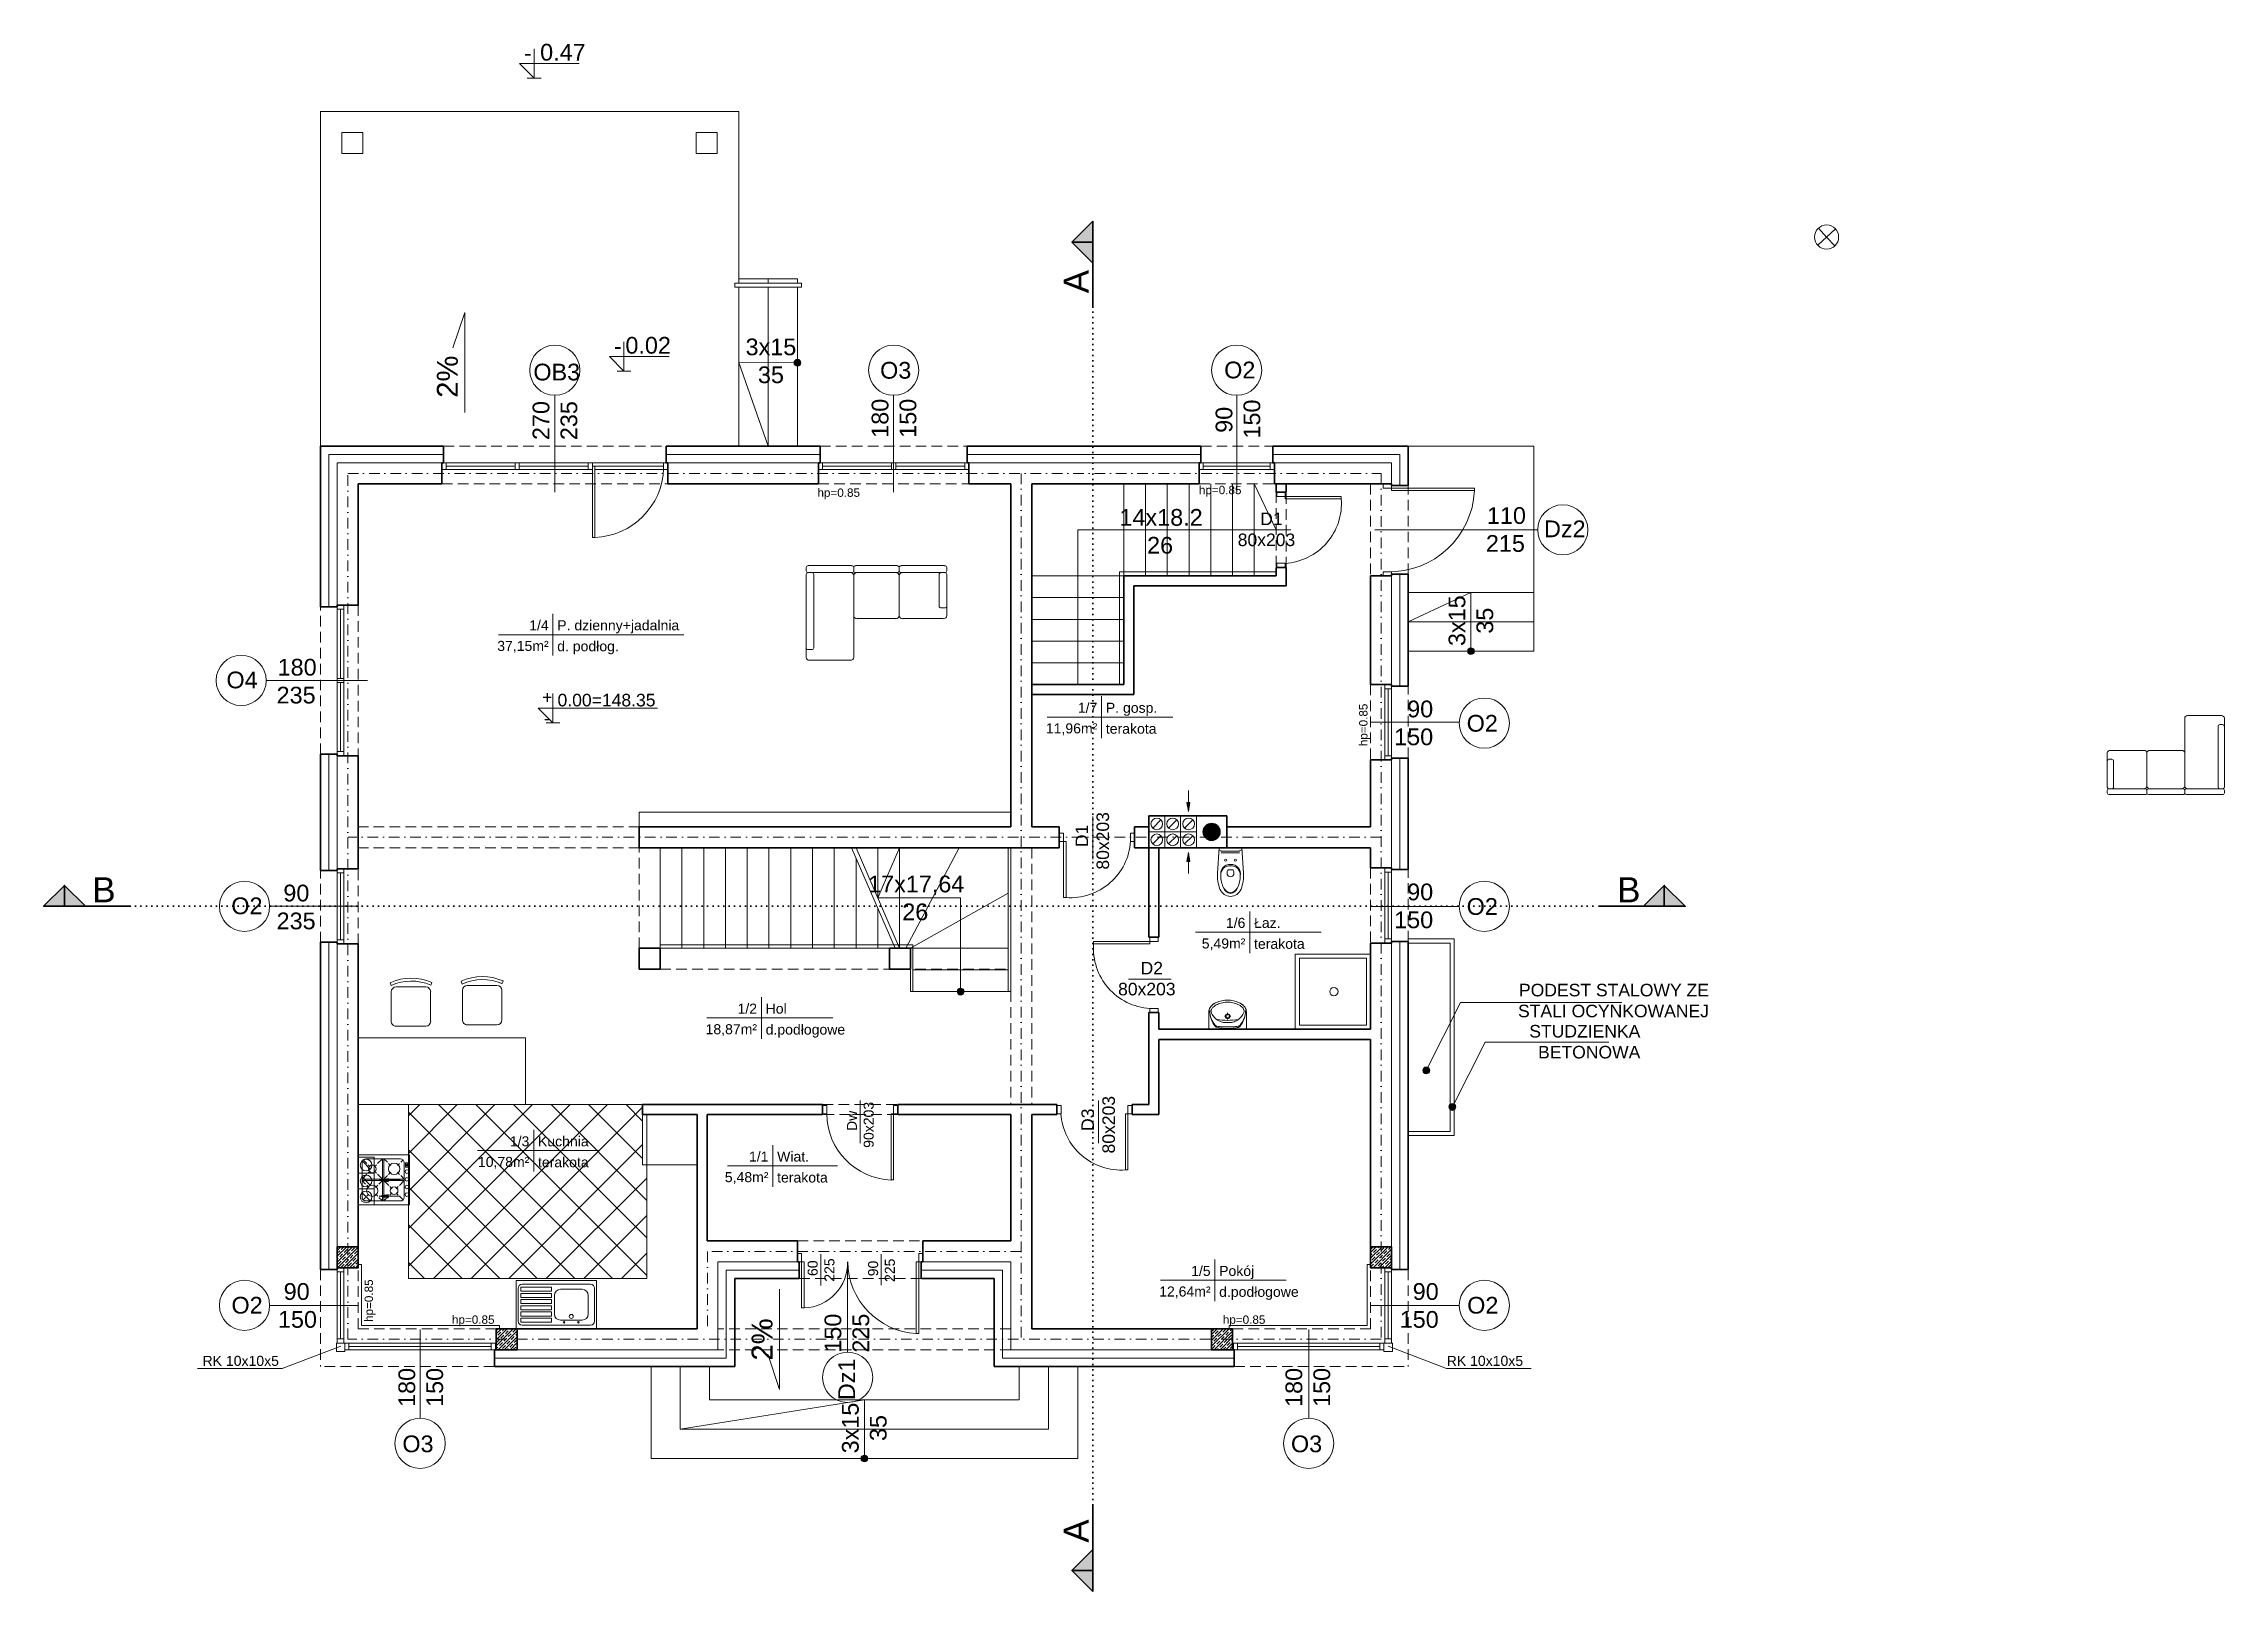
# Model space of a CAD drawing. Header units: millimetres. Extents: x -13512 to 19537, y -6523 to 6166.
# Drawn here: x 2727 to 5334, y 2899 to 4749 of the extents above; entities that cross this region are included whole.
import ezdxf

# ---------------------------------------------------------------- set-up
doc = ezdxf.new("R2010")
doc.units = ezdxf.units.MM
for name, pattern in [('DASHDOT', [25.4, 12.7, -6.35, 0, -6.35]), ('DASHED', [19.05, 12.7, -6.35]), ('DOT', [6.35, 0, -6.35])]:
    doc.linetypes.add(name, pattern=pattern)
doc.layers.get('0').update_dxf_attribs({"lineweight": 0})
for name, color, linetype, lineweight in [('A-ELEWACJA CIENKA', 11, 'Continuous', 13), ('A-murowane', 3, 'Continuous', 35), ('A-osie', 7, 'DASHDOT', 5), ('A-p.widokowa', 6, 'Continuous', 15), ('A-pod', 6, 'DASHED', 15), ('A-schody', 2, 'Continuous', 5), ('A-stolarka', 1, 'Continuous', 5), ('A-w.ocieplenie', 4, 'BATTING', 5), ('A-wykończenie', 4, 'Continuous', 5), ('A17_OPIS_WARSTW', 22, 'Continuous', 9), ('B-linia przekrojowa', 255, 'DOT', 30), ('B-materiały', 9, 'Continuous', 0), ('B-opis', 7, 'Continuous', 0)]:
    doc.layers.add(name, color=color, linetype=linetype, lineweight=lineweight)
doc.layers.add('A-meble', color=7, linetype='Continuous', lineweight=5, true_color=0x8a8a8a)
doc.layers.add('oznaczenia niedr', color=7, linetype='Continuous', lineweight=0, plot=False)
doc.layers.get('A17_OPIS_WARSTW').off()
doc.styles.add('APLUS', font='arial.ttf', dxfattribs={"width": 0.6})
doc.styles.get("Standard").update_dxf_attribs({"font": 'arial.ttf'})
doc.linetypes.add('BATTING', pattern='A,0.00254,-2.54,[134,ltypeshp.shx,S=2.54,R=0,X=-2.54,Y=0],-5.08,[134,ltypeshp.shx,S=2.54,R=180,X=2.54,Y=0],-2.54', length=10.16254)
pattern_1 = [(45, (0, 214.62), (-3.535534, 3.535534), []), (45, (3.525, 214.62), (-3.535534, 3.535534), [5, -2.5])]

msp = doc.modelspace()

# ---------------------------------------------------------------- texts
at = {"layer": 'B-opis'}
for s, width, insert, char_height, attachment_point in [('\\pi-19.404;0.47', 13.143, (3340.2, 4749.2), 20, 1), ('-', 13.143, (3301.5, 4748.3), 20, 1), ('-', 13.143, (3408.9, 4398), 20, 1), ('\\pi-19.302;0.02', 13.143, (3442, 4398.9), 20, 1), ('\\pi-22.576;3x15 \\P\\pi-7.8214;35', 13.143, (3588.9, 4397), 20, 1), ('OB3', 13.143, (3312.7, 4366.9), 20, 1), ('O3', 13.143, (3727.1, 4369), 20, 1), ('O2', 13.143, (4138.3, 4369.4), 20, 1), ('hp=0.85', 49.006, (3652.2, 4217.8), 10, 1), ('hp=0.85', 49.006, (4108.1, 4220.9), 10, 1), ('\\pi-40.884;14x18.2\\P\\pi-7.9169;26', 13.143, (4054.1, 4193.2), 20, 1), ('\\pi-14.547;110\\P\\pi-15.768;215', 13.143, (4466.9, 4195.4), 20, 1), ('Dz2', 13.143, (4520.6, 4179.5), 20, 1), ('1/4', 87.894, (3331, 4060.2), 12, 3), ('P. dzienny+jadalnia', 148.098, (3341.2, 4060.2), 12, 1), ('\\pi-14.547;180\\P\\pi-15.768;235', 13.143, (3021.6, 4014.1), 20, 1), ('37,15m²', 87.894, (3331, 4035.6), 12, 3), ('d. podłog.', 87.894, (3341.2, 4035.2), 12, 1), ('O4', 13.143, (2945.9, 3998.9), 20, 1), ('\\pi1.6192;+\\P\\pi3.7423;-', 13.143, (3321.5, 3975.7), 15, 1), ('\\pi-51.131;0.00=148.35', 13.143, (3392.7, 3972.3), 15, 1), ('1/7', 87.894, (3986.7, 3961.6), 12, 3), ('90\\P150', 13.143, (4388.1, 3964.2), 20, 3), ('11,96m²', 87.894, (3986.7, 3937), 12, 3), ('terakota', 87.894, (3996.9, 3936.6), 12, 1), ('P. gosp.', 148.098, (3996.9, 3961.6), 12, 1), ('O2', 13.143, (4465.4, 3947.1), 20, 3), ('\\pi-48.715;17x17,64\\P\\pi-7.9169;26', 13.143, (3761.5, 3755), 20, 1), ('O2', 13.143, (2951.7, 3728.9), 20, 1), ('\\pi-7.7191;90\\P\\pi-15.768;235', 13.143, (3021.6, 3744.2), 20, 1), ('90\\P150', 13.143, (4388.1, 3745.5), 20, 3), ('O2', 13.143, (4465.4, 3728.1), 20, 3), ('1/6', 87.894, (4163.7, 3704.5), 12, 3), ('Łaz.', 148.098, (4174, 3704.5), 12, 1), ('5,49m²', 87.894, (4163.7, 3679.9), 12, 3), ('terakota', 87.894, (4174, 3679.5), 12, 1), ('D2\\P\\pi-26.902;80x203', 13.143, (4038.4, 3651.9), 15, 1), ('PODEST STALOWY ZE\\P STALI OCYNKOWANEJ{\\H1.0222x; }', 352.165, (4717.7, 3625.7), 15, 3), ('1/2', 87.894, (3580, 3602), 12, 3), ('Hol', 148.098, (3590.3, 3602), 12, 1), ('18,87m²', 87.894, (3580, 3577.4), 12, 3), ('d.podłogowe', 87.894, (3590.3, 3577), 12, 1), ('STUDZIENKA\\PBETONOWA', 222.244, (4635.7, 3576.5), 15, 3), ('1/3', 87.894, (3307.9, 3443.4), 12, 3), ('Kuchnia', 148.098, (3318.2, 3443.4), 12, 1), ('10,78m²', 87.894, (3307.9, 3418.8), 12, 3), ('terakota', 87.894, (3318.2, 3418.4), 12, 1), ('1/1', 87.894, (3593.7, 3425.2), 12, 3), ('Wiat.', 148.098, (3604, 3425.2), 12, 1), ('5,48m²', 87.894, (3593.7, 3400.6), 12, 3), ('terakota', 87.894, (3604, 3400.2), 12, 1), ('1/5', 87.894, (4122.1, 3288.5), 12, 3), ('Pokój', 148.098, (4132.3, 3288.5), 12, 1), ('\\pi-7.7191;90\\P\\pi-14.547;150', 13.143, (3022, 3267.9), 20, 1), ('12,64m²', 87.894, (4122.1, 3263.9), 12, 3), ('d.podłogowe', 87.894, (4132.3, 3263.5), 12, 1), ('90\\P150', 13.143, (4394.7, 3267.9), 20, 3), ('O2', 13.143, (2951.9, 3251.5), 20, 1), ('O2', 13.143, (4466, 3251.5), 20, 3), ('hp=0.85', 49.006, (3215.4, 3229.3), 10, 1), ('hp=0.85', 49.006, (4136.7, 3229.3), 10, 1), ('RK 10x10x5', 148.098, (3008.6, 3181), 12, 3), ('RK 10x10x5', 148.098, (4495.6, 3181), 12, 3), ('O3', 13.143, (3193.4, 3085.8), 20, 3), ('O3', 13.143, (4255.4, 3085.8), 20, 3)]:
    msp.add_mtext_dynamic_manual_height_columns(s, width=width, gutter_width=12.5, heights=[0], dxfattribs=dict(at, insert=insert, char_height=char_height, attachment_point=attachment_point))
at = {"layer": 'B-opis', "rotation": 90}
for s, width, insert, char_height, attachment_point in [('\\pi-17.081;2%', 13.143, (3197.4, 4343.2), 25, 1), ('\\pi-15.659;270\\P\\pi-15.768;235', 13.143, (3311.8, 4291.3), 20, 1), ('\\pi-14.547;180\\P150', 13.143, (3717, 4292.9), 20, 1), ('\\pi-7.7191;90\\P\\pi-14.547;150', 13.143, (4128.1, 4292), 20, 1), ('\\pi-22.576;3x15 \\P\\pi-7.8214;35', 13.143, (4406.5, 4052), 20, 1), ('hp=0.85', 49.006, (4299.6, 3909.7), 10, 1), ('D3\\P\\pi-26.902;80x203', 13.143, (3967.7, 3449.8), 15, 1), ('60\\P\\pi-6.8324;225', 13.143, (3640.5, 3276.4), 12, 1), ('90\\P\\pi-6.8324;225', 13.143, (3712.7, 3276.1), 12, 1), ('hp=0.85', 49.006, (3111, 3221.5), 10, 1), ('2%', 13.143, (3573.5, 3225.8), 25, 3), ('150\\P225', 13.143, (3660.7, 3231.4), 20, 3), ('\\pi-14.547;180\\P150', 13.143, (3151.4, 3134.5), 20, 1), ('Dz1', 13.143, (3677.1, 3177.7), 20, 3), ('\\pi-14.547;180\\P150', 13.143, (4265.2, 3134.5), 20, 7), ('\\pi-22.576;3x15 \\P\\pi-7.8214;35', 13.143, (3681.5, 3087), 20, 1)]:
    msp.add_mtext_dynamic_manual_height_columns(s, width=width, gutter_width=12.5, heights=[0], dxfattribs=dict(at, insert=insert, char_height=char_height, attachment_point=attachment_point))

# ---------------------------------------------------------------- blocks, each defined once
blk = doc.blocks.new('A$C7FE075C5')
at = {"layer": 'A-stolarka'}
for p, q in [((-5, 0), (-85, 0)), ((-85, -4), (-5, -4)), ((-85, -8), (-5, -8))]:
    blk.add_line(p, q, dxfattribs=at)
for points in [[(-90, 0), (-85, 0), (-85, -8), (-90, -8), (-90, 0)], [(-5, 0), (0, 0), (0, -8), (-5, -8), (-5, 0)]]:
    blk.add_lwpolyline(points, dxfattribs=at)
blk = doc.blocks.new('A$C77EB5EB5')
at = {"layer": 'A-stolarka'}
for p, q in [((-5, 0), (-175, 0)), ((-175, -4), (-92.5, -4)), ((-175, -8), (-92.5, -8)), ((-87.5, -4), (-5, -4)), ((-87.5, -8), (-5, -8))]:
    blk.add_line(p, q, dxfattribs=at)
for points in [[(-180, 0), (-175, 0), (-175, -8), (-180, -8), (-180, 0)], [(-92.5, 0), (-87.5, 0), (-87.5, -8), (-92.5, -8), (-92.5, 0)], [(-5, 0), (0, 0), (0, -8), (-5, -8), (-5, 0)]]:
    blk.add_lwpolyline(points, dxfattribs=at)
blk = doc.blocks.new('A$C386A056A')
at = {"layer": 'A-stolarka'}
for p, q in [((-25, 0), (-25, -90)), ((-17, 0), (-17, -90)), ((-25, -5), (-17, -5)), ((-21, -5), (-21, -85)), ((-25, -85), (-17, -85))]:
    blk.add_line(p, q, dxfattribs=at)
blk = doc.blocks.new('A$C6DA452C0')
at = {"layer": 'A-stolarka'}
for p, q in [((175, 8), (5, 8)), ((175, 4), (5, 4)), ((5, 0), (175, 0))]:
    blk.add_line(p, q, dxfattribs=at)
for points in [[(5, 0), (0, 0), (0, 8), (5, 8), (5, 0)], [(180, 0), (175, 0), (175, 8), (180, 8), (180, 0)]]:
    blk.add_lwpolyline(points, dxfattribs=at)
blk = doc.blocks.new('A$C1DD639F3')
at = {"layer": 'B-opis'}
blk.add_line((40, -40.1), (40, 10.9), dxfattribs=at)
at = {"layer": 'B-opis', "insert": (24.1, -25.5), "char_height": 12, "attachment_point": 1, "rotation": 90}
blk.add_mtext_dynamic_manual_height_columns('Dw\\P\\pi-20.199;90x203', width=13.143, gutter_width=12.5, heights=[0], dxfattribs=at)
blk = doc.blocks.new('A$C4D3D61A9')
at = {"layer": 'A-stolarka'}
for points in [[(5, 5), (8, 5), (8, 72), (5, 72)], [(0, -5), (5, -5), (5, 5), (0, 5)], [(85, -5), (90, -5), (90, 5), (85, 5)]]:
    blk.add_lwpolyline(points, close=True, dxfattribs=at)
blk.add_arc((13.4, 0.4), 71.8, 3.6579, 94.2871, dxfattribs=at)
blk = doc.blocks.new('A$C2DDC75EF')
at = {"layer": 'B-opis'}
blk.add_line((35, -4.9), (35, 46.1), dxfattribs=at)
at = {"layer": 'B-opis', "insert": (14.4, 9.7), "char_height": 15, "attachment_point": 1, "rotation": 90}
blk.add_mtext_dynamic_manual_height_columns('D1\\P\\pi-26.902;80x203', width=13.143, gutter_width=12.5, heights=[0], dxfattribs=at)
blk = doc.blocks.new('A$C7B764E71')
at = {"layer": 'A-meble'}
for points in [[(-90, 0), (-90, 90), (0, 90), (0, 0)], [(-85, 5), (-85, 85), (-5, 85), (-5, 5)]]:
    blk.add_lwpolyline(points, close=True, dxfattribs=at)
blk.add_circle((-43.9, 45), 5, dxfattribs=at)
at = {"layer": 'A-meble', "style": 'APLUS', "width": 0.8, "flags": 9}
blk.add_attdef('ESTCODE', (-90, 90), '', height=0.0213, dxfattribs=at)
blk = doc.blocks.new('A$C19D832B9')
at = {"layer": 'A-meble'}
blk.add_lwpolyline([(49.5, -12.6, -0.108747), (30.3, -15.5), (0, -13.5), (0, 13.5), (30.3, 15.5, -0.108747), (49.5, 12.6, -0.297002), (58.1, 0, -0.297002)], format="xyb", close=True, dxfattribs=at)
for points in [[(2.9, -13.7), (3.8, -11.4, 0.092626), (3.9, -10.6), (3.9, 10.3, 0.110215), (3.7, 11.1), (2.5, 13.7)], [(33.4, -11.5, 0.140223), (47.8, -8.2, 0.280577), (53.5, 0, 0.280577), (47.8, 8.2, 0.140223), (33.4, 11.5, 0.496783), (19.9, 0, 0.496783), (33.4, -11.5, -0.492052), (21.8, 0, -0.492052), (33.4, 11.5)], [(32.2, -3.9), (28.2, -3.9, -0.414214), (26.2, -1.9), (26.2, 0), (26.2, 1.8, -0.414214), (28.2, 3.8), (32.2, 3.8)], [(47.6, -8.4, 0.255814), (54.7, 0, 0.255814), (47.6, 8.4)]]:
    blk.add_lwpolyline(points, format="xyb", dxfattribs=at)
blk.add_lwpolyline([(6.1, -11), (6.1, 10.7)], dxfattribs=at)
for centre in [(14.8, 5.8), (14.8, -5.8)]:
    blk.add_circle(centre, 1.28, dxfattribs=at)
blk.add_arc((30.4, 0), 4.2, 294.6859, 65.3141, dxfattribs=at)
blk = doc.blocks.new('A$C40803298')
at = {"layer": 'A-meble', "linetype": 'Continuous'}
for p, q in [((0, -22.5), (0, 22.5)), ((0, 22.5), (19.5, 22.5)), ((0, 7.1), (0, -7.1)), ((15.6, 3.8), (15.6, 1.4)), ((0, -22.5), (19.5, -22.5)), ((11.8, 0), (14.2, 0)), ((15.6, -1.4), (15.6, -3.8)), ((17.1, 0), (19.5, 0))]:
    blk.add_line(p, q, dxfattribs=at)
for points in [[(2.4, 12.9), (2, 11.3), (1.7, 9.7), (1.5, 8.1), (1.3, 6.5), (1.1, 4.9), (1, 3.2), (0.9, 1.6), (0.9, 0)], [(0.9, 0), (0.9, -1.6), (1, -3.2), (1.1, -4.8), (1.3, -6.5), (1.5, -8.1), (1.7, -9.7), (2, -11.3), (2.3, -12.9)], [(3.7, 15), (3.4, 14.7), (3.2, 14.5), (3, 14.3), (2.8, 14), (2.7, 13.8), (2.6, 13.5), (2.4, 13.2), (2.4, 12.9)], [(3.7, 12.7), (3.5, 11.1), (3.3, 9.5), (3.1, 7.9), (3, 6.4), (2.9, 4.8), (2.8, 3.2), (2.8, 1.6), (2.8, 0)], [(2.8, 0), (2.8, -1.6), (2.8, -3.2), (2.9, -4.8), (3, -6.3), (3.1, -7.9), (3.3, -9.5), (3.5, -11.1), (3.7, -12.7)], [(22.5, 21.3), (20, 21.3), (17.5, 21), (15, 20.5), (12.5, 19.8), (10.2, 18.9), (7.9, 17.7), (5.7, 16.4), (3.7, 15)], [(5, 15), (4.7, 14.8), (4.5, 14.5), (4.3, 14.2), (4.1, 13.9), (4, 13.6), (3.8, 13.3), (3.8, 13), (3.7, 12.7)], [(22.5, 21.3), (20.1, 21.3), (17.8, 21), (15.4, 20.5), (13.1, 19.8), (10.9, 18.8), (8.8, 17.7), (6.8, 16.4), (5, 15)], [(11, 12), (10.2, 10.6), (9.6, 9.2), (9, 7.7), (8.6, 6.2), (8.3, 4.7), (8.1, 3.1), (8, 1.6), (8.1, 0)], [(8.1, 0), (8, -1.6), (8.1, -3.1), (8.3, -4.7), (8.6, -6.2), (9, -7.7), (9.6, -9.2), (10.2, -10.6), (11, -12)], [(11.7, 12.6), (11.3, 9.4), (11, 6.3), (10.8, 3.2), (10.7, 0), (10.8, -3.2), (11, -6.3), (11.3, -9.5), (11.7, -12.6)], [(20.7, 19.7), (19.2, 19.1), (17.8, 18.4), (16.5, 17.5), (15.2, 16.6), (14, 15.6), (12.9, 14.4), (11.9, 13.2), (11, 12)], [(29.2, 18.2), (28.2, 19.2), (27.2, 20.1), (26.1, 20.9), (24.9, 21.5), (23.6, 22), (22.2, 22.3), (20.9, 22.5), (19.5, 22.5)], [(26.4, 17.4), (25.9, 18), (25.2, 18.5), (24.6, 18.9), (23.8, 19.2), (23.1, 19.5), (22.3, 19.7), (21.5, 19.7), (20.7, 19.7)], [(31.7, 6.2), (31.4, 7.7), (30.9, 9.2), (30.4, 10.7), (29.8, 12.1), (29.1, 13.5), (28.3, 14.9), (27.4, 16.2), (26.4, 17.4)], [(31.1, 15.2), (30.9, 15.6), (30.7, 16), (30.5, 16.4), (30.2, 16.8), (30, 17.2), (29.7, 17.5), (29.4, 17.9), (29.2, 18.2)], [(34.9, 1.6), (34.8, 3.3), (34.5, 5.1), (34.2, 6.9), (33.7, 8.6), (33.2, 10.3), (32.6, 12), (31.9, 13.6), (31.1, 15.2)], [(31.7, -6.2), (32, -4.7), (32.3, -3.1), (32.4, -1.6), (32.4, 0), (32.4, 1.6), (32.3, 3.1), (32, 4.7), (31.7, 6.2)], [(34.9, -1.6), (35, -1.2), (35, -0.8), (35, -0.4), (35, 0), (35, 0.4), (35, 0.8), (35, 1.2), (34.9, 1.6)], [(2.3, -12.9), (2.4, -13.2), (2.5, -13.4), (2.7, -13.7), (2.8, -14), (3, -14.3), (3.2, -14.5), (3.4, -14.7), (3.7, -14.9)], [(3.7, -12.7), (3.7, -13), (3.8, -13.3), (3.9, -13.6), (4.1, -13.9), (4.3, -14.2), (4.5, -14.5), (4.7, -14.7), (4.9, -15)], [(3.7, -14.9), (5.7, -16.4), (7.9, -17.7), (10.1, -18.8), (12.5, -19.8), (14.9, -20.5), (17.4, -21), (19.9, -21.3), (22.5, -21.3)], [(4.9, -15), (6.8, -16.4), (8.8, -17.7), (10.9, -18.8), (13.1, -19.7), (15.4, -20.5), (17.7, -21), (20.1, -21.3), (22.5, -21.3)], [(11, -12), (11.9, -13.2), (12.9, -14.4), (14, -15.6), (15.2, -16.6), (16.5, -17.5), (17.8, -18.4), (19.2, -19.1), (20.7, -19.7)], [(19.5, -22.5), (20.9, -22.5), (22.2, -22.3), (23.6, -22), (24.9, -21.5), (26.1, -20.9), (27.2, -20.1), (28.2, -19.2), (29.2, -18.2)], [(20.7, -19.7), (21.5, -19.7), (22.3, -19.7), (23.1, -19.5), (23.8, -19.2), (24.6, -18.9), (25.2, -18.5), (25.9, -18), (26.4, -17.4)], [(26.4, -17.4), (27.4, -16.2), (28.3, -14.9), (29.1, -13.5), (29.8, -12.1), (30.4, -10.7), (30.9, -9.2), (31.4, -7.7), (31.7, -6.2)], [(29.2, -18.2), (29.4, -17.9), (29.7, -17.5), (30, -17.2), (30.2, -16.8), (30.5, -16.4), (30.7, -16), (30.9, -15.6), (31.1, -15.2)], [(31.1, -15.2), (31.9, -13.6), (32.6, -12), (33.2, -10.3), (33.7, -8.6), (34.2, -6.9), (34.5, -5.1), (34.8, -3.3), (34.9, -1.6)]]:
    blk.add_lwpolyline(points, dxfattribs=at)
for points in [[(12.7, 0), (13.5, -2.1), (15.6, -2.9), (17.8, -2.1), (18.6, 0), (17.8, 2.1), (15.6, 2.9), (13.5, 2.1)], [(13.5, 0), (14.1, -1.5), (15.6, -2.1), (17.2, -1.5), (17.8, 0), (17.2, 1.5), (15.6, 2.1), (14.1, 1.5)]]:
    blk.add_lwpolyline(points, close=True, dxfattribs=at)
blk = doc.blocks.new('A$C206D636A')
at = {"layer": 'A-murowane'}
h = blk.add_hatch(color=256, dxfattribs=at)
h.dxf.hatch_style = 1
h.paths.add_polyline_path([(-180, -416, 1), (-200, -416, 0.178765), (-197.6, -422.5), (-182.4, -422.5, 0.178765)])
h.paths.add_polyline_path([(-182.4, -422.5), (-197.6, -422.5, 0.460566)])
for p, q in [((-265, -397), (-265, -435)), ((-265, -397), (-172, -397)), ((-172, -397), (-172, -435))]:
    blk.add_line(p, q, dxfattribs=at)
blk.add_circle((-190, -416), 10, dxfattribs=at)
at = {"layer": 'A-p.widokowa'}
for p, q in [((-265, -416), (-208, -416)), ((-260.4, -411.4), (-250.6, -401.6)), ((-246, -397), (-246, -435)), ((-241.4, -411.4), (-231.6, -401.6)), ((-227, -397), (-227, -435)), ((-222.4, -411.4), (-212.6, -401.6)), ((-208, -397), (-208, -435)), ((-260.4, -430.4), (-250.6, -420.6)), ((-241.4, -430.4), (-231.6, -420.6)), ((-222.4, -430.4), (-212.6, -420.6))]:
    blk.add_line(p, q, dxfattribs=at)
for centre in [(-255.5, -406.5), (-236.5, -406.5), (-217.5, -406.5), (-255.5, -425.5), (-236.5, -425.5), (-217.5, -425.5)]:
    blk.add_circle(centre, 7, dxfattribs=at)
blk = doc.blocks.new('A$C3D9378BC')
at = {"layer": 'A-p.widokowa'}
h = blk.add_hatch(color=256, dxfattribs=at)
h.dxf.hatch_style = 1
h.paths.add_polyline_path([(2, 25), (0, 14.1), (3.9, 14.1)])
blk.add_lwpolyline([(3.9, 14.1), (2, 25), (0, 14.1)], close=True, dxfattribs=at)
blk.add_lwpolyline([(2, 14.1), (2, 0)], dxfattribs=at)
blk = doc.blocks.new('A$C31ED699E')
at = {"layer": 'A-stolarka'}
for points in [[(-10, 110), (-10, 105), (0, 105), (0, 110)], [(0, 105), (0, 102), (99.1, 102), (99.1, 105)], [(-10, 5), (-10, 0), (0, 0), (0, 5)]]:
    blk.add_lwpolyline(points, close=True, dxfattribs=at)
blk.add_arc((-2.6, 106.8), 101.9, 268.6726, 357.2758, dxfattribs=at)
blk = doc.blocks.new('A$C65A02EB3')
at = {"layer": 'A-meble'}
for p, q in [((61.3, 59.7), (0, 59.7)), ((0, 59.7), (0, 0)), ((5.9, 53.8), (10.3, 49.5)), ((50.5, 55.1), (9.2, 55.1)), ((28.9, 55.1), (23.3, 49.5)), ((28.9, 55.1), (28.9, 30.8)), ((30.8, 55.1), (34.9, 51)), ((30.8, 55.1), (30.8, 30.8)), ((51, 51), (53.8, 53.8)), ((61.3, 0), (61.3, 59.7)), ((4.6, 50.5), (4.6, 9.2)), ((4.6, 30.8), (10.3, 36.5)), ((4.6, 30.8), (28.9, 30.8)), ((8.7, 24.8), (4.6, 28.9)), ((4.6, 28.9), (28.9, 28.9)), ((11.7, 48), (14.3, 45.5)), ((11.7, 37.9), (14.3, 40.4)), ((21.8, 48), (19.3, 45.5)), ((21.8, 37.9), (19.3, 40.4)), ((28.9, 30.8), (23.3, 36.5)), ((24.8, 24.8), (28.9, 28.9)), ((28.9, 28.9), (28.9, 4.6)), ((30.8, 30.8), (34.9, 34.9)), ((30.8, 30.8), (55.1, 30.8)), ((30.8, 28.9), (55.1, 28.9)), ((36.5, 23.3), (30.8, 28.9)), ((30.8, 28.9), (30.8, 4.6)), ((36.4, 49.5), (38.9, 47)), ((36.4, 36.4), (38.9, 38.9)), ((47, 47), (49.5, 49.5)), ((47, 38.9), (49.5, 36.4)), ((55.1, 28.9), (49.5, 23.3)), ((51, 34.9), (55.1, 30.8)), ((55.1, 9.2), (55.1, 50.5)), ((59.9, 50.1), (56.5, 50.1)), ((56.5, 50.1), (56.5, 48.7)), ((56.5, 48.7), (59.9, 48.7)), ((56.5, 47), (56.5, 48.4)), ((56.5, 48.4), (59.9, 48.4)), ((59.9, 47), (56.5, 47)), ((56.5, 45.2), (56.5, 46.7)), ((56.5, 46.7), (59.9, 46.7)), ((59.9, 45.2), (56.5, 45.2)), ((59.9, 48.7), (59.9, 50.1)), ((59.9, 48.4), (59.9, 47)), ((59.9, 46.7), (59.9, 45.2)), ((0, 0), (61.3, 0)), ((8.7, 8.7), (5.9, 5.9)), ((9.2, 4.6), (50.5, 4.6)), ((12.7, 20.8), (10.2, 23.4)), ((12.7, 12.7), (10.2, 10.2)), ((20.8, 20.8), (23.4, 23.4)), ((20.8, 12.7), (23.4, 10.2)), ((24.8, 8.7), (28.9, 4.6)), ((36.5, 10.3), (30.8, 4.6)), ((40.4, 19.3), (37.9, 21.8)), ((40.4, 14.3), (37.9, 11.7)), ((48, 21.8), (45.5, 19.3)), ((48, 11.7), (45.5, 14.3)), ((53.8, 5.9), (49.5, 10.3))]:
    blk.add_line(p, q, dxfattribs=at)
for centre, radius in [((16.8, 43), 4.58), ((43, 43), 6.76), ((58.3, 39.7), 2.18), ((58.3, 30.5), 2.18), ((16.8, 16.8), 6.76), ((43, 16.8), 4.58), ((58.3, 21.3), 2.18), ((58.3, 12.2), 2.18)]:
    blk.add_circle(centre, radius, dxfattribs=at)
for centre, start, end in [((9.2, 50.5), 90, 180), ((50.5, 50.5), 0, 90), ((9.2, 9.2), 180, 270), ((50.5, 9.2), 270, 0)]:
    blk.add_arc(centre, 4.6, start, end, dxfattribs=at)
blk = doc.blocks.new('A$C4FEF13A8')
at = {"layer": 'A-meble'}
for p, q in [((0, -48.1), (0, 48.1)), ((0, 48.1), (57.7, 48.1)), ((4.4, -40.9), (4.4, 40.9)), ((7.8, 5.8), (7.8, 42.3)), ((7.8, 42.3), (12.6, 42.3)), ((9.2, 45.7), (48.5, 45.7)), ((12.6, 5.8), (12.6, 42.3)), ((15.2, 5.8), (15.2, 42.3)), ((15.2, 42.3), (20.1, 42.3)), ((20.1, 5.8), (20.1, 42.3)), ((22.7, 5.8), (22.7, 42.3)), ((22.7, 42.3), (27.5, 42.3)), ((27.5, 5.8), (27.5, 42.3)), ((30.2, 5.8), (30.2, 42.3)), ((30.2, 42.3), (35, 42.3)), ((35, 5.8), (35, 42.3)), ((37.6, 5.8), (37.6, 42.3)), ((37.6, 42.3), (42.4, 42.3)), ((42.4, 5.8), (42.4, 42.3)), ((45.1, 5.8), (45.1, 42.3)), ((45.1, 42.3), (49.9, 42.3)), ((49.9, 5.8), (49.9, 42.3)), ((53.3, -40.9), (53.3, 40.9)), ((57.7, -48.1), (57.7, 48.1)), ((7.8, 5.8), (12.6, 5.8)), ((15.2, 5.8), (20.1, 5.8)), ((17.6, 2.4), (40, 2.4)), ((22.7, 5.8), (27.5, 5.8)), ((30.2, 5.8), (35, 5.8)), ((37.6, 5.8), (42.4, 5.8)), ((45.1, 5.8), (49.9, 5.8)), ((10.4, -30.8), (10.4, -4.8)), ((47.3, -30.8), (47.3, -4.8)), ((0, -48.1), (57.7, -48.1)), ((9.2, -45.7), (48.5, -45.7)), ((17.6, -38), (40, -38))]:
    blk.add_line(p, q, dxfattribs=at)
for centre, radius in [((7.8, -9.2), 0.961), ((7.8, -26.3), 0.961), ((14.8, -17.8), 2.4)]:
    blk.add_circle(centre, radius, dxfattribs=at)
for centre, radius, start, end in [((9.2, 40.9), 4.81, 90, 180), ((48.5, 40.9), 4.81, 0, 90), ((17.6, -4.8), 7.21, 90, 180), ((40, -4.8), 7.21, 0, 90), ((9.2, -40.9), 4.81, 180, 270), ((17.6, -30.8), 7.21, 180, 270), ((40, -30.8), 7.21, 270, 0), ((48.5, -40.9), 4.81, 270, 0)]:
    blk.add_arc(centre, radius, start, end, dxfattribs=at)
blk = doc.blocks.new('A$C443F3476')
at = {"layer": 'A-p.widokowa'}
for p, q in [((19, 57), (0, 57)), ((4.6, 52.4), (14.4, 42.6)), ((19, 57), (19, 0)), ((19, 38), (0, 38)), ((4.6, 33.4), (14.4, 23.6)), ((19, 19), (0, 19)), ((19, 0), (0, 0)), ((4.6, 14.4), (14.4, 4.6))]:
    blk.add_line(p, q, dxfattribs=at)
for centre in [(9.5, 47.5), (9.5, 28.5), (9.5, 9.5)]:
    blk.add_circle(centre, 7, dxfattribs=at)
blk = doc.blocks.new('A$C2D106B1B')
at = {"layer": 'A-meble'}
for p, q in [((-52.4, 25.1), (-49.1, 23.6)), ((-47.1, -17.7), (-47.1, 17.7)), ((-41.2, 23.5), (-5.9, 23.5)), ((0, 17.7), (0, -17.7)), ((-52, -24.9), (-48.6, -23.8)), ((-5.9, -23.5), (-41.2, -23.5))]:
    blk.add_line(p, q, dxfattribs=at)
for centre, radius, start, end in [((2.9, 0.5), 60.5, 156.0391, 204.869), ((2.9, 0.5), 57, 156.0505, 205.2284), ((-41.2, 17.7), 5.89, 90, 180), ((-5.9, 17.7), 5.89, 0, 90), ((-41.2, -17.7), 5.89, 180, 270), ((-5.9, -17.7), 5.89, 270, 0)]:
    blk.add_arc(centre, radius, start, end, dxfattribs=at)
blk = doc.blocks.new('A$C560A2D75')
at = {"layer": 'A-murowane'}
h = blk.add_hatch(color=256, dxfattribs=at)
h.dxf.hatch_style = 1
h.paths.add_polyline_path([(-78.5, 25), (-53.5, 0), (-103.5, 0)])
blk.add_line((-103.5, 0), (0, 0), dxfattribs=at)
blk.add_lwpolyline([(-78.5, 0), (-78.5, 25), (-53.5, 0), (-103.5, 0), (-78.5, 25)], dxfattribs=at)
blk = doc.blocks.new('A$C7E556D42')
at = {"layer": 'B-linia przekrojowa'}
for p, q in [((-877, -1515.3), (-877, 18.8)), ((-2027.5, -800), (-272.5, -800))]:
    blk.add_line(p, q, dxfattribs=at)
at = {"layer": 'A17_OPIS_WARSTW', "xscale": -1, "rotation": 90}
blk.add_blockref('A$C560A2D75', (-877, -84.7), dxfattribs=at)
at = {"layer": 'A17_OPIS_WARSTW'}
blk.add_blockref('A$C560A2D75', (-2027.5, -800), dxfattribs=at)
at = {"layer": 'A17_OPIS_WARSTW', "xscale": -1}
blk.add_blockref('A$C560A2D75', (-272.5, -800), dxfattribs=at)
at = {"layer": 'A17_OPIS_WARSTW', "rotation": 90}
blk.add_blockref('A$C560A2D75', (-877, -1515.3), dxfattribs=at)
at = {"layer": 'B-opis', "char_height": 30, "rotation": 90}
for insert, attachment_point in [((-911.8, -39.3), 3), ((-911.8, -1560.7), 1)]:
    blk.add_mtext_dynamic_manual_height_columns('A', width=13.143, gutter_width=12.5, heights=[0], dxfattribs=dict(at, insert=insert, attachment_point=attachment_point))
at = {"layer": 'B-opis', "char_height": 30, "attachment_point": 1}
for insert in [(-2072.8, -765.2), (-250.4, -765.2)]:
    blk.add_mtext_dynamic_manual_height_columns('B', width=13.143, gutter_width=12.5, heights=[0], dxfattribs=dict(at, insert=insert))
blk = doc.blocks.new('A$C1FCF0222')
at = {"layer": 'A-meble'}
for p, q in [((-51, 12.1), (-51, 93.1)), ((-47.5, 96.3), (-7.1, 96.3)), ((-3.6, 12.1), (-3.6, 93.1)), ((-11.2, 83.7), (-11.2, 10.8)), ((-5.7, 85.6), (-9.1, 85.6)), ((-3.6, 83.7), (-3.6, 10.8)), ((-143.6, 12.1), (-143.6, 51.7)), ((-141.5, 44.1), (-138.1, 44.1)), ((-140.2, 54.8), (-99.7, 54.8)), ((-96.3, 12.1), (-96.3, 51.7)), ((-92.8, 54.8), (-54.4, 54.8)), ((-143.6, 42.2), (-143.6, 10.8)), ((-136, 42.2), (-136, 10.8)), ((-143.6, 3.9), (-143.6, 7)), ((-141.5, 8.9), (-98.3, 8.9)), ((-141.5, 2), (-98.3, 2)), ((-96.3, 3.9), (-96.3, 7)), ((-94.2, 8.9), (-53, 8.9)), ((-94.2, 2), (-53, 2)), ((-51, 3.9), (-51, 7)), ((-51, 3.9), (-51, 7)), ((-48.9, 8.9), (-5.7, 8.9)), ((-48.9, 2), (-5.7, 2)), ((-3.6, 3.9), (-3.6, 7))]:
    blk.add_line(p, q, dxfattribs=at)
for centre, major_axis, start_param, end_param in [((-47.5, 93.1), (-3.46, 0), -1.570796, 0), ((-7.1, 93.1), (-3.46, 0), 3.141593, 4.712389), ((-9.1, 83.7), (-2.07, 0), 4.712389, 6.283185), ((-5.7, 83.7), (-2.07, 0), 3.141593, 4.712389), ((-140.2, 51.7), (-3.46, 0), -1.570796, 0), ((-141.5, 42.2), (-2.07, 0), 4.712389, 6.283185), ((-138.1, 42.2), (-2.07, 0), 3.141593, 4.712389), ((-99.7, 51.7), (-3.46, 0), 3.141593, 4.712389), ((-92.8, 51.7), (-3.46, 0), -1.570796, 0), ((-54.4, 51.7), (-3.46, 0), 3.141593, 4.712389), ((-141.5, 10.8), (-2.07, 0), 0, 1.570796), ((-141.5, 7), (-2.07, 0), 4.712389, 6.283185), ((-141.5, 3.9), (-2.07, 0), 0, 1.570796), ((-138.1, 10.8), (-2.07, 0), 1.570796, 3.141593), ((-99.7, 12.1), (-3.46, 0), 1.570796, 3.141593), ((-98.3, 7), (-2.07, 0), 3.141593, 4.712389), ((-98.3, 3.9), (-2.07, 0), 1.570796, 3.141593), ((-92.8, 12.1), (-3.46, 0), 0, 1.570796), ((-94.2, 7), (-2.07, 0), 4.712389, 6.283185), ((-94.2, 3.9), (-2.07, 0), 0, 1.570796), ((-54.4, 12.1), (-3.46, 0), 1.570796, 3.141593), ((-53, 7), (-2.07, 0), 3.141593, 4.712389), ((-53, 3.9), (-2.07, 0), 1.570796, 3.141593), ((-47.5, 12.1), (-3.46, 0), 0, 1.570796), ((-48.9, 7), (-2.07, 0), 4.712389, 6.283185), ((-48.9, 3.9), (-2.07, 0), 0, 1.570796), ((-9.1, 10.8), (-2.07, 0), 0, 1.570796), ((-5.7, 10.8), (-2.07, 0), 1.570796, 3.141593), ((-5.7, 7), (-2.07, 0), 3.141593, 4.712389), ((-5.7, 3.9), (-2.07, 0), 1.570796, 3.141593)]:
    blk.add_ellipse(centre, major_axis=major_axis, ratio=0.909091, start_param=start_param, end_param=end_param, dxfattribs=at)

# ---------------------------------------------------------------- hatches: boundary and pattern name
at = {"layer": 'A-meble'}
h = msp.add_hatch(dxfattribs=at)
h.set_pattern_fill('NET', color=256, scale=10, angle=45)
h.set_pattern_definition([(45, (0, 214.62), (-22.45064, 22.45064), []), (135, (0, 214.62), (-22.45064, -22.45064), [])])
h.paths.add_polyline_path([(3163.3, 3481.3), (3443.3, 3481.3), (3443.3, 3409.3), (3448.3, 3409.3), (3448.3, 3273.3), (3163.3, 3273.3)])
edge = h.paths.add_edge_path(flags=16)
edge.add_line((3303.3, 3481.3), (3443.3, 3481.3))
at = {"layer": 'A-schody', "ltscale": 0.8}
h = msp.add_hatch(color=256, dxfattribs=at)
h.dxf.hatch_style = 1
edge = h.paths.add_edge_path()
edge.add_arc((3628.3, 4368), 4.09, 0, 360)
h = msp.add_hatch(color=256, dxfattribs=at)
h.dxf.hatch_style = 1
edge = h.paths.add_edge_path()
edge.add_arc((4433.3, 4023.3), 4.09, 0, 360)
h = msp.add_hatch(color=256, dxfattribs=at)
h.dxf.hatch_style = 1
edge = h.paths.add_edge_path()
edge.add_arc((3823.3, 3616.3), 4.09, 0, 360)
h = msp.add_hatch(color=256, dxfattribs=at)
h.dxf.hatch_style = 1
edge = h.paths.add_edge_path()
edge.add_arc((3708.3, 3058.3), 4.09, 0, 360)
at = {"layer": 'B-materiały'}
h = msp.add_hatch(dxfattribs=at)
h.set_pattern_fill('JIS_STN_1E', color=256, scale=5)
h.set_pattern_definition(pattern_1)
h.paths.add_polyline_path([(3078.3, 3311.3), (3078.3, 3286.3), (3103.3, 3286.3), (3103.3, 3311.3)])
h = msp.add_hatch(dxfattribs=at)
h.set_pattern_fill('JIS_STN_1E', color=256, scale=5)
h.set_pattern_definition(pattern_1)
h.paths.add_polyline_path([(4338.3, 3311.3), (4338.3, 3286.3), (4313.3, 3286.3), (4313.3, 3311.3)])
h = msp.add_hatch(dxfattribs=at)
h.set_pattern_fill('JIS_STN_1E', color=256, scale=5)
h.set_pattern_definition(pattern_1)
h.paths.add_polyline_path([(3268.3, 3213.3), (3268.3, 3188.3), (3293.3, 3188.3), (3293.3, 3213.3)])
h = msp.add_hatch(dxfattribs=at)
h.set_pattern_fill('JIS_STN_1E', color=256, scale=5)
h.set_pattern_definition(pattern_1)
h.paths.add_polyline_path([(4148.3, 3213.3), (4148.3, 3188.3), (4123.3, 3188.3), (4123.3, 3213.3)])
at = {"layer": 'B-opis'}
h = msp.add_hatch(color=256, dxfattribs=at)
h.dxf.hatch_style = 1
edge = h.paths.add_edge_path()
edge.add_arc((4379.9, 3522.1), 4.09, 0, 360)
h = msp.add_hatch(color=256, dxfattribs=at)
h.dxf.hatch_style = 1
edge = h.paths.add_edge_path()
edge.add_arc((4411, 3478.5), 4.09, 0, 360)

# ---------------------------------------------------------------- linework, layer by layer
for p, q in [((3296.2, 4725.7), (3367.4, 4725.7)), ((3296.2, 4725.7), (3313.7, 4708.2)), ((3313.7, 4708.2), (3313.7, 4743.2)), ((3321.9, 4708.2), (3305.4, 4708.2)), ((3421, 4357.9), (3421, 4392.9)), ((3403.5, 4375.4), (3474.8, 4375.4)), ((3403.5, 4375.4), (3421, 4357.9)), ((3429.3, 4357.9), (3412.8, 4357.9)), ((3336.1, 3937.5), (3336.1, 3972.5)), ((3318.6, 3955), (3461.2, 3955)), ((3318.6, 3955), (3336.1, 3937.5)), ((3344.4, 3937.5), (3327.8, 3937.5))]:
    msp.add_line(p, q)
for points in [[(3216.6, 4386), (3230.7, 4428.1), (3230.7, 4308.5)], [(3592.8, 3183.1), (3606.9, 3140.9), (3606.9, 3260.6)]]:
    msp.add_lwpolyline(points)
at = {"layer": 'A-ELEWACJA CIENKA', "color": 9, "true_color": 0xc7c8ca}
for points in [[(3083.8, 4618.3), (3108.8, 4618.3), (3108.8, 4643.3), (3083.8, 4643.3)], [(3532.3, 4618.3), (3507.3, 4618.3), (3507.3, 4643.3), (3532.3, 4643.3)]]:
    msp.add_lwpolyline(points, close=True, dxfattribs=at)
at = {"layer": 'A-meble'}
for p, q in [((5286.4, 3862), (5286.4, 3943.1)), ((5289.8, 3946.2), (5330.3, 3946.2)), ((5333.7, 3862), (5333.7, 3943.1)), ((5326.1, 3933.6), (5326.1, 3860.7)), ((5331.6, 3935.5), (5328.2, 3935.5)), ((5333.7, 3933.6), (5333.7, 3860.7)), ((5193.7, 3862), (5193.7, 3901.6)), ((5193.7, 3892.1), (5193.7, 3860.7)), ((5195.8, 3894), (5199.2, 3894)), ((5197.2, 3904.7), (5237.6, 3904.7)), ((5201.3, 3892.1), (5201.3, 3860.7)), ((5241.1, 3862), (5241.1, 3901.6)), ((5244.5, 3904.7), (5282.9, 3904.7)), ((5195.8, 3858.8), (5239, 3858.8)), ((5243.2, 3858.8), (5284.3, 3858.8)), ((5288.4, 3858.8), (5331.6, 3858.8)), ((5193.7, 3853.8), (5193.7, 3856.9)), ((5195.8, 3851.9), (5239, 3851.9)), ((5241.1, 3853.8), (5241.1, 3856.9)), ((5243.2, 3851.9), (5284.3, 3851.9)), ((5286.4, 3853.8), (5286.4, 3856.9)), ((5286.4, 3853.8), (5286.4, 3856.9)), ((5288.4, 3851.9), (5331.6, 3851.9)), ((5333.7, 3853.8), (5333.7, 3856.9)), ((3303.3, 3561.3), (3103.3, 3561.3)), ((3303.3, 3481.3), (3303.3, 3561.3)), ((3163.3, 3481.3), (3103.3, 3481.3)), ((3103.3, 3481.3), (3303.3, 3481.3)), ((3163.3, 3273.3), (3163.3, 3481.3)), ((3303.3, 3481.3), (3443.3, 3481.3)), ((3448.3, 3469.3), (3448.3, 3273.3)), ((3448.3, 3273.3), (3163.3, 3273.3))]:
    msp.add_line(p, q, dxfattribs=at)
for points in [[(3439.3, 3813.3), (3439.3, 3830.8), (3883.3, 3830.8)], [(3443.3, 3469.3), (3443.3, 3409.3), (3508.3, 3409.3)]]:
    msp.add_lwpolyline(points, dxfattribs=at)
for centre, major_axis, start_param, end_param in [((5289.8, 3943.1), (-3.46, 0), -1.570796, 0), ((5330.3, 3943.1), (-3.46, 0), 3.141593, 4.712389), ((5328.2, 3933.6), (-2.07, 0), 4.712389, 6.283185), ((5331.6, 3933.6), (-2.07, 0), 3.141593, 4.712389), ((5197.2, 3901.6), (-3.46, 0), -1.570796, 0), ((5195.8, 3892.1), (-2.07, 0), 4.712389, 6.283185), ((5199.2, 3892.1), (-2.07, 0), 3.141593, 4.712389), ((5237.6, 3901.6), (-3.46, 0), 3.141593, 4.712389), ((5244.5, 3901.6), (-3.46, 0), -1.570796, 0), ((5282.9, 3901.6), (-3.46, 0), 3.141593, 4.712389), ((5195.8, 3860.7), (-2.07, 0), 0, 1.570796), ((5195.8, 3856.9), (-2.07, 0), 4.712389, 6.283185), ((5199.2, 3860.7), (-2.07, 0), 1.570796, 3.141593), ((5237.6, 3862), (-3.46, 0), 1.570796, 3.141593), ((5239, 3856.9), (-2.07, 0), 3.141593, 4.712389), ((5244.5, 3862), (-3.46, 0), 0, 1.570796), ((5243.2, 3856.9), (-2.07, 0), 4.712389, 6.283185), ((5282.9, 3862), (-3.46, 0), 1.570796, 3.141593), ((5284.3, 3856.9), (-2.07, 0), 3.141593, 4.712389), ((5289.8, 3862), (-3.46, 0), 0, 1.570796), ((5288.4, 3856.9), (-2.07, 0), 4.712389, 6.283185), ((5328.2, 3860.7), (-2.07, 0), 0, 1.570796), ((5331.6, 3860.7), (-2.07, 0), 1.570796, 3.141593), ((5331.6, 3856.9), (-2.07, 0), 3.141593, 4.712389), ((5195.8, 3853.8), (-2.07, 0), 0, 1.570796), ((5239, 3853.8), (-2.07, 0), 1.570796, 3.141593), ((5243.2, 3853.8), (-2.07, 0), 0, 1.570796), ((5284.3, 3853.8), (-2.07, 0), 1.570796, 3.141593), ((5288.4, 3853.8), (-2.07, 0), 0, 1.570796), ((5331.6, 3853.8), (-2.07, 0), 1.570796, 3.141593)]:
    msp.add_ellipse(centre, major_axis=major_axis, ratio=0.909091, start_param=start_param, end_param=end_param, dxfattribs=at)
at = {"layer": 'A-murowane'}
for p, q in [((3058.3, 4268.3), (3205.3, 4268.3)), ((3058.3, 4076.3), (3058.3, 4268.3)), ((3471.3, 4268.3), (3655.3, 4268.3)), ((3831.3, 4268.3), (4110.3, 4268.3)), ((4196.3, 4268.3), (4358.3, 4268.3)), ((4358.3, 4268.3), (4358.3, 4221.3)), ((3103.3, 4223.3), (3203.3, 4223.3)), ((3103.3, 4078.3), (3103.3, 4223.3)), ((3203.3, 4223.3), (3203.3, 4248.3)), ((3473.3, 4223.3), (3473.3, 4248.3)), ((3473.3, 4223.3), (3653.3, 4223.3)), ((3653.3, 4223.3), (3653.3, 4248.3)), ((3833.3, 4223.3), (3833.3, 4248.3)), ((3833.3, 4223.3), (3883.3, 4223.3)), ((3883.3, 4223.3), (3883.3, 3813.3)), ((3908.3, 4223.3), (4108.3, 4223.3)), ((3908.3, 4223.3), (3908.3, 3813.3)), ((4108.3, 4223.3), (4108.3, 4248.3)), ((4198.3, 4223.3), (4198.3, 4248.3)), ((4198.3, 4223.3), (4313.3, 4223.3)), ((4200.3, 4213.3), (4200.3, 4223.3)), ((4212.3, 4213.3), (4212.3, 4223.3)), ((4313.3, 4223.3), (4313.3, 4223.3)), ((4313.3, 4223.3), (4338.3, 4223.3)), ((4200.3, 4213.3), (4212.3, 4213.3)), ((4200.3, 4113.3), (4200.3, 4123.3)), ((4200.3, 4123.3), (4212.3, 4123.3)), ((4212.3, 4101.3), (4212.3, 4123.3)), ((4018.3, 4113.3), (4018.3, 3983.3)), ((4018.3, 4113.3), (4200.3, 4113.3)), ((4030.3, 4101.3), (4030.3, 3971.3)), ((4030.3, 4101.3), (4212.3, 4101.3)), ((4313.3, 4113.3), (4338.3, 4113.3)), ((4313.3, 4113.3), (4313.3, 3983.3)), ((4358.3, 4115.3), (4358.3, 3981.3)), ((3078.3, 4078.3), (3103.3, 4078.3)), ((4018.3, 3983.3), (3908.3, 3983.3)), ((4030.3, 3971.3), (3908.3, 3971.3)), ((4313.3, 3983.3), (4338.3, 3983.3)), ((4338.3, 3983.3), (4338.3, 3981.3)), ((4338.3, 3981.3), (4358.3, 3981.3)), ((3058.3, 3761.3), (3058.3, 3900.3)), ((3078.3, 3898.3), (3103.3, 3898.3)), ((3103.3, 3763.3), (3103.3, 3898.3)), ((4313.3, 3893.3), (4338.3, 3893.3)), ((4313.3, 3893.3), (4313.3, 3813.3)), ((4338.3, 3895.3), (4358.3, 3895.3)), ((4338.3, 3893.3), (4338.3, 3895.3)), ((4358.3, 3895.3), (4358.3, 3762.3)), ((3439.3, 3813.3), (3883.3, 3813.3)), ((3439.3, 3788.3), (3439.3, 3813.3)), ((3941.3, 3813.3), (3908.3, 3813.3)), ((3941.3, 3813.3), (3941.3, 3788.3)), ((4031.3, 3813.3), (4031.3, 3788.3)), ((4031.3, 3813.3), (4048.3, 3813.3)), ((4131.3, 3813.3), (4130.3, 3813.3)), ((4313.3, 3813.3), (4141.3, 3813.3)), ((3941.3, 3788.3), (3439.3, 3788.3)), ((4313.3, 3788.3), (4031.3, 3788.3)), ((4048.3, 3788.3), (4048.3, 3681.3)), ((4060.3, 3788.3), (4060.3, 3681.3)), ((4313.3, 3788.3), (4313.3, 3764.3)), ((3078.3, 3763.3), (3103.3, 3763.3)), ((4313.3, 3764.3), (4338.3, 3764.3)), ((4338.3, 3764.3), (4338.3, 3762.3)), ((4338.3, 3762.3), (4358.3, 3762.3)), ((3058.3, 3284.3), (3058.3, 3675.3)), ((4048.3, 3681.3), (4060.3, 3681.3)), ((4338.3, 3676.3), (4358.3, 3676.3)), ((4338.3, 3674.3), (4338.3, 3676.3)), ((4358.3, 3284.3), (4358.3, 3676.3)), ((3078.3, 3673.3), (3103.3, 3673.3)), ((3103.3, 3286.3), (3103.3, 3673.3)), ((4313.3, 3674.3), (4338.3, 3674.3)), ((4313.3, 3674.3), (4313.3, 3571.3)), ((4048.3, 3591.3), (4060.3, 3591.3)), ((4048.3, 3591.3), (4048.3, 3481.3)), ((4060.3, 3591.3), (4060.3, 3571.3)), ((4060.3, 3571.3), (4313.3, 3571.3)), ((4060.3, 3559.3), (4313.3, 3559.3)), ((4060.3, 3559.3), (4060.3, 3469.3)), ((4313.3, 3559.3), (4313.3, 3311.3)), ((3658.3, 3481.3), (3443.3, 3481.3)), ((3508.3, 3469.3), (3508.3, 3213.3)), ((3520.3, 3469.3), (3520.3, 3318.3)), ((3658.3, 3469.3), (3520.3, 3469.3)), ((3658.3, 3481.3), (3658.3, 3469.3)), ((3938.3, 3481.3), (3748.3, 3481.3)), ((3748.3, 3481.3), (3748.3, 3469.3)), ((3883.3, 3469.3), (3748.3, 3469.3)), ((3883.3, 3469.3), (3883.3, 3318.3)), ((3908.3, 3469.3), (3908.3, 3213.3)), ((3938.3, 3469.3), (3908.3, 3469.3)), ((3938.3, 3481.3), (3938.3, 3469.3)), ((4048.3, 3481.3), (4028.3, 3481.3)), ((4028.3, 3481.3), (4028.3, 3469.3)), ((4060.3, 3469.3), (4028.3, 3469.3)), ((3628.3, 3318.3), (3520.3, 3318.3)), ((3628.3, 3318.3), (3628.3, 3293.3)), ((3778.3, 3318.3), (3778.3, 3293.3)), ((3883.3, 3318.3), (3778.3, 3318.3)), ((3103.3, 3286.3), (3078.3, 3286.3)), ((4313.3, 3286.3), (4338.3, 3286.3)), ((3630.3, 3273.3), (3553.3, 3273.3)), ((3553.3, 3168.3), (3553.3, 3273.3)), ((3863.3, 3273.3), (3776.3, 3273.3)), ((3863.3, 3273.3), (3863.3, 3168.3)), ((3508.3, 3213.3), (3268.3, 3213.3)), ((3268.3, 3188.3), (3268.3, 3213.3)), ((4123.3, 3213.3), (3908.3, 3213.3)), ((3553.3, 3168.3), (3266.3, 3168.3)), ((3863.3, 3168.3), (4150.3, 3168.3))]:
    msp.add_line(p, q, dxfattribs=at)
for points in [[(3203.3, 4248.3), (3205.3, 4248.3), (3205.3, 4268.3)], [(3471.3, 4268.3), (3471.3, 4248.3), (3473.3, 4248.3)], [(3655.3, 4268.3), (3655.3, 4248.3), (3653.3, 4248.3)], [(3831.3, 4268.3), (3831.3, 4248.3), (3833.3, 4248.3)], [(4108.3, 4248.3), (4110.3, 4248.3), (4110.3, 4268.3)], [(4196.3, 4268.3), (4196.3, 4248.3), (4198.3, 4248.3)], [(4338.3, 4223.3), (4338.3, 4221.3), (4358.3, 4221.3)], [(4338.3, 4113.3), (4338.3, 4115.3), (4358.3, 4115.3)], [(3078.3, 4078.3), (3078.3, 4076.3), (3058.3, 4076.3)], [(3078.3, 3898.3), (3078.3, 3900.3), (3058.3, 3900.3)], [(3078.3, 3763.3), (3078.3, 3761.3), (3058.3, 3761.3)], [(3058.3, 3675.3), (3078.3, 3675.3), (3078.3, 3673.3)], [(3508.3, 3469.3), (3443.3, 3469.3), (3443.3, 3481.3), (3508.3, 3481.3)], [(3078.3, 3286.3), (3078.3, 3284.3), (3058.3, 3284.3)], [(3630.3, 3273.3), (3630.3, 3293.3), (3628.3, 3293.3)], [(3776.3, 3273.3), (3776.3, 3293.3), (3778.3, 3293.3)], [(4338.3, 3286.3), (4338.3, 3284.3), (4358.3, 3284.3)], [(3268.3, 3188.3), (3266.3, 3188.3), (3266.3, 3168.3)], [(4148.3, 3188.3), (4150.3, 3188.3), (4150.3, 3168.3)]]:
    msp.add_lwpolyline(points, dxfattribs=at)
for points in [[(3439.3, 3668.3), (3439.3, 3643.3), (3464.3, 3643.3), (3464.3, 3668.3)], [(3738.3, 3668.3), (3738.3, 3643.3), (3763.3, 3643.3), (3763.3, 3668.3)], [(3078.3, 3311.3), (3078.3, 3286.3), (3103.3, 3286.3), (3103.3, 3311.3)], [(4338.3, 3311.3), (4338.3, 3286.3), (4313.3, 3286.3), (4313.3, 3311.3)], [(3268.3, 3213.3), (3268.3, 3188.3), (3293.3, 3188.3), (3293.3, 3213.3)], [(4148.3, 3213.3), (4148.3, 3188.3), (4123.3, 3188.3), (4123.3, 3213.3)]]:
    msp.add_lwpolyline(points, close=True, dxfattribs=at)
at = {"layer": 'A-osie'}
for p, q in [((3090.8, 3200.8), (3090.8, 4235.8)), ((3090.8, 4235.8), (4325.8, 4235.8)), ((3895.8, 4235.8), (3895.8, 3200.8)), ((4325.8, 4235.8), (4325.8, 3200.8)), ((4325.8, 3800.8), (3090.8, 3800.8)), ((3895.8, 3305.8), (3520.8, 3305.8)), ((3520.8, 3305.8), (3520.8, 3213.3)), ((4325.8, 3200.8), (3090.8, 3200.8))]:
    msp.add_line(p, q, dxfattribs=at)
at = {"layer": 'A-p.widokowa'}
for points in [[(4358.3, 3679.3), (4413.3, 3679.3), (4413.3, 3444.3), (4358.3, 3444.3)], [(4358.3, 3674.3), (4408.3, 3674.3), (4408.3, 3449.3), (4358.3, 3449.3)], [(3107.3, 3217.3), (3107.3, 3290.3), (3103.3, 3290.3)], [(4309.3, 3217.3), (4309.3, 3290.3), (4313.3, 3290.3)], [(3107.3, 3217.3), (3272.3, 3217.3), (3272.3, 3213.3)], [(4309.3, 3217.3), (4144.3, 3217.3), (4144.3, 3213.3)]]:
    msp.add_lwpolyline(points, dxfattribs=at)
at = {"layer": 'A-pod'}
for p, q in [((3205.3, 4268.3), (3471.3, 4268.3)), ((3655.3, 4268.3), (3831.3, 4268.3)), ((4110.3, 4268.3), (4196.3, 4268.3)), ((3203.3, 4223.3), (3473.3, 4223.3)), ((3653.3, 4223.3), (3833.3, 4223.3)), ((4108.3, 4223.3), (4198.3, 4223.3)), ((4313.3, 4223.3), (4313.3, 4113.3)), ((4200.3, 4213.3), (4200.3, 4123.3)), ((4212.3, 4123.3), (4212.3, 4213.3)), ((4358.3, 4115.3), (4358.3, 4221.3)), ((3058.3, 3900.3), (3058.3, 4076.3)), ((3103.3, 4078.3), (3103.3, 3898.3)), ((4313.3, 3983.3), (4313.3, 3893.3)), ((4358.3, 3895.3), (4358.3, 3981.3)), ((3439.3, 3813.3), (3103.3, 3813.3)), ((3439.3, 3788.3), (3103.3, 3788.3)), ((3439.3, 3668.3), (3439.3, 3788.3)), ((3464.3, 3668.3), (3464.3, 3788.3)), ((3883.3, 3788.3), (3883.3, 3481.3)), ((3908.3, 3788.3), (3908.3, 3481.3)), ((3058.3, 3675.3), (3058.3, 3761.3)), ((3103.3, 3673.3), (3103.3, 3763.3)), ((4313.3, 3764.3), (4313.3, 3674.3)), ((4358.3, 3676.3), (4358.3, 3762.3)), ((3464.3, 3668.3), (3883.3, 3668.3)), ((3464.3, 3643.3), (3883.3, 3643.3)), ((3658.3, 3481.3), (3748.3, 3481.3)), ((3748.3, 3469.3), (3658.3, 3469.3)), ((3628.3, 3318.3), (3778.3, 3318.3)), ((3058.3, 3284.3), (3058.3, 3168.3)), ((3103.3, 3213.3), (3103.3, 3286.3)), ((4313.3, 3213.3), (4313.3, 3286.3)), ((4358.3, 3284.3), (4358.3, 3168.3)), ((3630.3, 3273.3), (3776.3, 3273.3)), ((3268.3, 3213.3), (3103.3, 3213.3)), ((3883.3, 3213.3), (3533.3, 3213.3)), ((4148.3, 3213.3), (4313.3, 3213.3)), ((3883.3, 3188.3), (3533.3, 3188.3)), ((3266.3, 3168.3), (3058.3, 3168.3)), ((4150.3, 3168.3), (4358.3, 3168.3))]:
    msp.add_line(p, q, dxfattribs=at)
at = {"layer": 'A-schody'}
for p, q in [((3057.8, 4668.3), (3558.3, 4668.3)), ((3058.3, 4268.3), (3058.3, 4668.3)), ((3558.3, 4463.3), (3558.3, 4668.3)), ((3553.3, 4463.3), (3553.3, 4458.3)), ((3628.3, 4468.3), (3558.3, 4468.3)), ((3558.3, 4268.3), (3558.3, 4458.3)), ((3593.3, 4463.3), (3593.3, 4468.3)), ((3593.3, 4268.3), (3593.3, 4458.3)), ((3628.3, 4463.3), (3628.3, 4468.3)), ((3628.3, 4268.3), (3628.3, 4458.3)), ((3628.3, 4368), (3558.3, 4368.3)), ((3558.3, 4368.3), (3593.3, 4268.3)), ((4358.3, 4268.3), (4508.3, 4268.3)), ((4508.3, 4023.3), (4508.3, 4268.3)), ((4018.3, 4113.3), (4018.3, 4223.3)), ((4044.3, 4113.3), (4044.3, 4223.3)), ((4070.3, 4113.3), (4070.3, 4223.3)), ((4096.3, 4113.3), (4096.3, 4223.3)), ((4122.3, 4113.3), (4122.3, 4223.3)), ((4148.3, 4113.3), (4148.3, 4223.3)), ((4174.3, 4113.3), (4174.3, 4223.3)), ((4200.3, 4168.3), (4174.3, 4223.3)), ((4200.3, 4168.3), (3963.3, 4168.3)), ((3963.3, 3983.3), (3963.3, 4168.3)), ((4013.3, 4118.3), (4013.3, 3983.3)), ((4013.3, 4118.3), (4200.3, 4118.3)), ((4018.3, 4113.3), (3908.3, 4113.3)), ((4358.3, 4093.3), (4508.3, 4093.3)), ((4433.3, 4093.3), (4358.3, 4058.3)), ((4433.3, 4023.3), (4433.3, 4093.3)), ((4018.3, 4087.3), (3908.3, 4087.3)), ((4018.3, 4061.3), (3908.3, 4061.3)), ((4358.3, 4058.3), (4508.3, 4058.3)), ((4018.3, 4035.3), (3908.3, 4035.3)), ((4358.3, 4023.3), (4508.3, 4023.3)), ((4018.3, 4009.3), (3908.3, 4009.3)), ((3464.3, 3668.3), (3464.3, 3788.3)), ((3490.3, 3668.3), (3490.3, 3788.3)), ((3516.3, 3668.3), (3516.3, 3788.3)), ((3542.3, 3668.3), (3542.3, 3788.3)), ((3568.3, 3668.3), (3568.3, 3788.3)), ((3594.3, 3668.3), (3594.3, 3788.3)), ((3620.3, 3668.3), (3620.3, 3788.3)), ((3646.3, 3668.3), (3646.3, 3788.3)), ((3672.3, 3668.3), (3672.3, 3788.3)), ((3724.3, 3728.3), (3724.3, 3788.3)), ((3750.3, 3668.3), (3750.3, 3788.3)), ((3757.7, 3668.3), (3821.5, 3788.3)), ((3880.3, 3616.3), (3880.3, 3788.3)), ((3883.3, 3616.3), (3883.3, 3788.3)), ((3698.3, 3668.3), (3698.3, 3775.7)), ((3763.3, 3668.3), (3880.3, 3733.9)), ((3724.3, 3668.3), (3724.3, 3715.7)), ((3464.3, 3672.1), (3766.3, 3672.1)), ((3464.3, 3668.3), (3750.3, 3668.3)), ((3763.3, 3668.3), (3880.3, 3668.3)), ((3763.3, 3616.3), (3763.3, 3668.3)), ((3766.3, 3616.3), (3766.3, 3672.1)), ((3766.3, 3642.3), (3880.3, 3642.3)), ((3763.3, 3616.3), (3883.3, 3616.3)), ((3453.3, 3168.3), (3453.3, 3058.3)), ((3488.3, 3168.3), (3488.3, 3093.3)), ((3523.3, 3168.3), (3523.3, 3128.3)), ((3893.3, 3168.3), (3893.3, 3128.3)), ((3928.3, 3168.3), (3928.3, 3093.3)), ((3963.3, 3168.3), (3963.3, 3058.3)), ((3708.3, 3128.3), (3488.3, 3093.3)), ((3523.3, 3128.3), (3893.3, 3128.3)), ((3708.3, 3058.3), (3708.3, 3128.3)), ((3488.3, 3093.3), (3928.3, 3093.3)), ((3453.3, 3058.3), (3963.3, 3058.3))]:
    msp.add_line(p, q, dxfattribs=at)
at = {"layer": 'A-schody', "ltscale": 0.8}
for p, q in [((3744.9, 3668.3), (3692.9, 3788.3)), ((3750.3, 3668.3), (3698.3, 3788.3)), ((3724.3, 3728.3), (3750.3, 3788.3)), ((3724.3, 3728.3), (3823.3, 3728.3)), ((3823.3, 3616.3), (3823.3, 3728.3))]:
    msp.add_line(p, q, dxfattribs=at)
at = {"layer": 'A-schody'}
msp.add_lwpolyline([(3553.3, 4458.3), (3633.3, 4458.3), (3633.3, 4463.3), (3553.3, 4463.3)], dxfattribs=at)
at = {"layer": 'A-schody', "ltscale": 0.8}
for centre in [(3628.3, 4368), (4433.3, 4023.3), (3823.3, 3616.3), (3708.3, 3058.3)]:
    msp.add_circle(centre, 4.09, dxfattribs=at)
at = {"layer": 'A-stolarka'}
for p, q in [((3290.8, 4248.3), (3208.3, 4248.3)), ((3208.3, 4244.3), (3290.8, 4244.3)), ((3290.8, 4240.3), (3208.3, 4240.3)), ((3468.3, 4248.3), (3295.8, 4248.3)), ((3295.8, 4244.3), (3378.3, 4244.3)), ((3295.8, 4240.3), (3383.3, 4240.3)), ((3383.3, 4244.3), (3468.3, 4244.3)), ((3386.3, 4240.3), (3468.3, 4240.3)), ((3078.3, 4078.3), (3078.3, 3898.3)), ((3078.3, 4073.3), (3086.3, 4073.3)), ((3082.3, 4073.3), (3082.3, 3990.8)), ((3086.3, 4078.3), (3086.3, 3898.3)), ((3078.3, 3990.8), (3086.3, 3990.8)), ((3078.3, 3985.8), (3086.3, 3985.8)), ((3082.3, 3985.8), (3082.3, 3903.3)), ((3078.3, 3903.3), (3086.3, 3903.3)), ((3688.3, 3293.3), (3688.3, 3248.4))]:
    msp.add_line(p, q, dxfattribs=at)
for points in [[(3203.3, 4248.3), (3208.3, 4248.3), (3208.3, 4240.3), (3203.3, 4240.3), (3203.3, 4248.3)], [(3290.8, 4248.3), (3295.8, 4248.3), (3295.8, 4240.3), (3290.8, 4240.3), (3290.8, 4248.3)], [(3378.3, 4248.3), (3383.3, 4248.3), (3383.3, 4240.3), (3378.3, 4240.3), (3378.3, 4248.3)], [(3383.3, 4244.3), (3383.3, 4159.3), (3386.3, 4159.3), (3386.3, 4244.3)], [(3468.3, 4248.3), (3473.3, 4248.3), (3473.3, 4240.3), (3468.3, 4240.3), (3468.3, 4248.3)], [(3077.3, 3196.3), (3077.3, 3186.3), (3087.3, 3186.3), (3087.3, 3196.3), (3077.3, 3196.3)], [(4339.3, 3196.3), (4339.3, 3186.3), (4329.3, 3186.3), (4329.3, 3196.3), (4339.3, 3196.3)]]:
    msp.add_lwpolyline(points, dxfattribs=at)
for points in [[(3663.3, 3480.3), (3658.3, 3480.3), (3658.3, 3470.3), (3663.3, 3470.3)], [(3743.3, 3470.3), (3740.3, 3470.3), (3740.3, 3391.2), (3743.3, 3391.2)], [(3748.3, 3480.3), (3743.3, 3480.3), (3743.3, 3470.3), (3748.3, 3470.3)], [(3633.3, 3303.3), (3628.3, 3303.3), (3628.3, 3293.3), (3633.3, 3293.3)], [(3636.3, 3293.3), (3633.3, 3293.3), (3633.3, 3238.3), (3636.3, 3238.3)], [(3773.3, 3293.3), (3770.3, 3293.3), (3770.3, 3207.6), (3773.3, 3207.6)], [(3778.3, 3303.3), (3773.3, 3303.3), (3773.3, 3293.3), (3778.3, 3293.3)]]:
    msp.add_lwpolyline(points, close=True, dxfattribs=at)
for centre, radius, start, end in [((3383.2, 4244.4), 85.2, 272.104, 358.2443), ((3743.2, 3471), 79.9, 180.5436, 267.905), ((3634.1, 3292.5), 54.3, 272.3894, 0.8013), ((3775.4, 3294.5), 87, 180.8031, 266.6845)]:
    msp.add_arc(centre, radius, start, end, dxfattribs=at)
at = {"layer": 'A-w.ocieplenie'}
for p, q in [((3068.3, 4076.3), (3068.3, 4258.3)), ((3205.3, 4258.3), (3068.3, 4258.3)), ((3471.3, 4258.3), (3655.3, 4258.3)), ((3831.3, 4258.3), (4110.3, 4258.3)), ((4196.3, 4258.3), (4348.3, 4258.3)), ((4348.3, 4221.3), (4348.3, 4258.3)), ((4348.3, 3981.3), (4348.3, 4115.3)), ((3068.3, 3761.3), (3068.3, 3900.3)), ((4348.3, 3762.3), (4348.3, 3895.3)), ((3068.3, 3284.3), (3068.3, 3675.3)), ((4348.3, 3284.3), (4348.3, 3676.3)), ((3630.3, 3283.3), (3543.3, 3283.3)), ((3543.3, 3283.3), (3543.3, 3178.3)), ((3776.3, 3283.3), (3873.3, 3283.3)), ((3873.3, 3283.3), (3873.3, 3178.3)), ((3266.3, 3178.3), (3543.3, 3178.3)), ((4150.3, 3178.3), (3873.3, 3178.3))]:
    msp.add_line(p, q, dxfattribs=at)
at = {"layer": 'A-wykończenie'}
for p, q in [((3078.3, 4248.3), (3203.3, 4248.3)), ((3078.3, 4078.3), (3078.3, 4248.3)), ((3473.3, 4248.3), (3653.3, 4248.3)), ((3833.3, 4248.3), (4108.3, 4248.3)), ((4108.3, 4248.3), (4110.3, 4248.3)), ((4196.3, 4248.3), (4338.3, 4248.3)), ((4338.3, 4248.3), (4338.3, 4223.3)), ((4338.3, 4223.3), (4338.3, 4221.3)), ((4338.3, 4113.3), (4338.3, 4115.3)), ((4338.3, 4113.3), (4338.3, 3983.3)), ((3078.3, 3763.3), (3078.3, 3898.3)), ((4338.3, 3893.3), (4338.3, 3764.3)), ((4338.3, 3764.3), (4338.3, 3762.3)), ((4338.3, 3674.3), (4338.3, 3676.3)), ((3078.3, 3286.3), (3078.3, 3673.3)), ((4338.3, 3674.3), (4338.3, 3311.3)), ((3628.3, 3293.3), (3533.3, 3293.3)), ((3533.3, 3293.3), (3533.3, 3188.3)), ((3883.3, 3293.3), (3778.3, 3293.3)), ((3883.3, 3293.3), (3883.3, 3188.3)), ((3533.3, 3188.3), (3268.3, 3188.3)), ((4123.3, 3188.3), (3883.3, 3188.3))]:
    msp.add_line(p, q, dxfattribs=at)
at = {"layer": 'B-opis'}
for p, q in [((3338.3, 4213.3), (3338.3, 4329.1)), ((3743.3, 4213.3), (3743.3, 4329.1)), ((4153.3, 4213.3), (4153.3, 4329.1)), ((4318.3, 4168.3), (4513, 4168.3)), ((3336.1, 4018), (3336.1, 4068)), ((3271.1, 4043), (3492.6, 4043)), ((3114.4, 3988.3), (2993.5, 3988.3)), ((3991.8, 3919.4), (3991.8, 3969.4)), ((3926.8, 3944.4), (4077, 3944.4)), ((4313.3, 3938.3), (4419.2, 3938.3)), ((3103.3, 3718.3), (2997.5, 3718.3)), ((4168.9, 3662.3), (4168.9, 3712.3)), ((4313.3, 3717.9), (4419.2, 3717.9)), ((4103.9, 3687.3), (4254.1, 3687.3)), ((4023.8, 3631.3), (4074.8, 3631.3)), ((3585.2, 3559.9), (3585.2, 3609.9)), ((4420.8, 3603.3), (4379.9, 3522.1)), ((4420.8, 3603.3), (4613.6, 3603.3)), ((3520.2, 3584.9), (3670.4, 3584.9)), ((4450.1, 3556), (4411, 3478.5)), ((4450.1, 3556), (4598.1, 3556)), ((3988.3, 3435.2), (3988.3, 3486.2)), ((3313.1, 3401.3), (3313.1, 3451.3)), ((3245.8, 3426.3), (3390.5, 3426.3)), ((3598.9, 3383), (3598.9, 3433)), ((3544.7, 3408), (3676.3, 3408)), ((3656.4, 3265), (3656.4, 3302.4)), ((3688.3, 3288.9), (3688.3, 3185.3)), ((3728.3, 3265.4), (3728.3, 3302.4)), ((4127.2, 3246.3), (4127.2, 3296.3)), ((4062.2, 3271.3), (4212.4, 3271.3)), ((3103.3, 3241.3), (2997.5, 3241.3)), ((4313.3, 3241.3), (4419.2, 3241.3)), ((3177.3, 3212.3), (3177.3, 3106.4)), ((4239.3, 3212.3), (4239.3, 3106.4)), ((3082.5, 3192.7), (3012.5, 3165.8)), ((4334.2, 3192.7), (4404.1, 3165.8)), ((3012.5, 3165.8), (2911.3, 3165.8)), ((4404.1, 3165.8), (4505.4, 3165.8))]:
    msp.add_line(p, q, dxfattribs=at)
for centre, radius in [((3338.3, 4359.1), 30), ((3743.3, 4359.1), 30), ((4153.3, 4359.1), 30), ((4543, 4168.3), 30), ((2963.5, 3988.3), 30), ((4449.2, 3937.3), 30), ((2967.5, 3718.3), 30), ((4449.2, 3718.3), 30), ((4379.9, 3522.1), 4.09), ((4411, 3478.5), 4.09), ((2967.5, 3241.3), 30), ((4449.2, 3241.3), 30), ((3688.3, 3155.3), 30), ((3177.3, 3076.4), 30), ((4239.3, 3076.4), 30)]:
    msp.add_circle(centre, radius, dxfattribs=at)
at = {"layer": 'oznaczenia niedr'}
for p, q in [((4868.8, 4528.1), (4847.8, 4508.4)), ((4858.3, 4518.3), (4848.5, 4528.8)), ((4858.3, 4518.3), (4868.2, 4507.8))]:
    msp.add_line(p, q, dxfattribs=at)
msp.add_circle((4858.3, 4518.3), 14.4, dxfattribs=at)

# ---------------------------------------------------------------- block references
for name, p in [('A$C31ED699E', (4338.3, 4113.3)), ('A$C206D636A', (4313.3, 4223.3))]:
    msp.add_blockref(name, p)
at = {"layer": 'A-ELEWACJA CIENKA', "xscale": 1.2, "yscale": 1.2, "zscale": 1.2, "rotation": 180}
msp.add_blockref('A$C1FCF0222', (3634.4, 4127.9), dxfattribs=at)
at = {"layer": 'A-meble'}
for name, p, rotation in [('A$C19D832B9', (4145.9, 3788.3), 270), ('A$C40803298', (4142.4, 3571.3), 90)]:
    msp.add_blockref(name, p, dxfattribs=dict(at, rotation=rotation))
at = {"layer": 'A-murowane'}
msp.add_blockref('A$C386A056A', (3103.3, 3763.3), dxfattribs=at)
at = {"layer": 'A-p.widokowa', "xscale": -1, "rotation": 180}
msp.add_blockref('A$C3D9378BC', (4093.5, 3856.6), dxfattribs=at)
at = {"layer": 'A-p.widokowa'}
msp.add_blockref('A$C3D9378BC', (4093.5, 3757.6), dxfattribs=at)
at = {"layer": 'A-p.widokowa', "rotation": 90}
for p in [(3153.3, 3389), (3153.3, 3370)]:
    msp.add_blockref('A$C3D9378BC', p, dxfattribs=at)
at = {"layer": 'A-schody'}
msp.add_blockref('A$C7B764E71', (4313.3, 3571.3), dxfattribs=at)
at = {"layer": 'A-stolarka'}
for name, p in [('A$C77EB5EB5', (3833.3, 4248.3)), ('A$C7FE075C5', (4198.3, 4248.3)), ('A$C2DDC75EF', (3946.3, 3779.4)), ('A$C6DA452C0', (3087.3, 3188.3))]:
    msp.add_blockref(name, p, dxfattribs=at)
for name, p, rotation in [('A$C4D3D61A9', (4206.3, 4213.3), 270), ('A$C2DDC75EF', (4171.7, 4203.3), 270), ('A$C7FE075C5', (4338.3, 3893.3), 270), ('A$C7FE075C5', (4338.3, 3674.3), 270), ('A$C4D3D61A9', (4028.3, 3475.3), 180), ('A$C7FE075C5', (3086.3, 3196.3), 270)]:
    msp.add_blockref(name, p, dxfattribs=dict(at, rotation=rotation))
at = {"layer": 'A-stolarka', "xscale": -1}
for name, p, rotation in [('A$C4D3D61A9', (3941.3, 3800.8), 180), ('A$C4D3D61A9', (4054.3, 3681.3), 90), ('A$C7FE075C5', (4330.3, 3196.3), 90.00000000000416), ('A$C6DA452C0', (4329.3, 3188.3), 4.156675004196587e-12)]:
    msp.add_blockref(name, p, dxfattribs=dict(at, rotation=rotation))
at = {"layer": 'A17_OPIS_WARSTW'}
for name, p, rotation in [('A$C2D106B1B', (3166.4, 3574.9), 270), ('A$C2D106B1B', (3251.4, 3576.7), 270), ('A$C4FEF13A8', (3340.2, 3213.3), 90)]:
    msp.add_blockref(name, p, dxfattribs=dict(at, rotation=rotation))
for name in ['A$C65A02EB3', 'A$C443F3476']:
    msp.add_blockref(name, (3103.3, 3361.5), dxfattribs=at)
at = {"layer": 'B-linia przekrojowa'}
msp.add_blockref('A$C7E556D42', (4858.3, 4518.3), dxfattribs=at)
at = {"layer": 'B-opis'}
msp.add_blockref('A$C1DD639F3', (3663.3, 3475.3), dxfattribs=at)

msp.set_redraw_order([(e.dxf.handle, doc.entitydb.next_handle()) for e in msp.query("TEXT MTEXT ATTDEF DIMENSION ARC_DIMENSION")])  # texts and dimensions are drawn at this point

doc.saveas('drawing.dxf')
